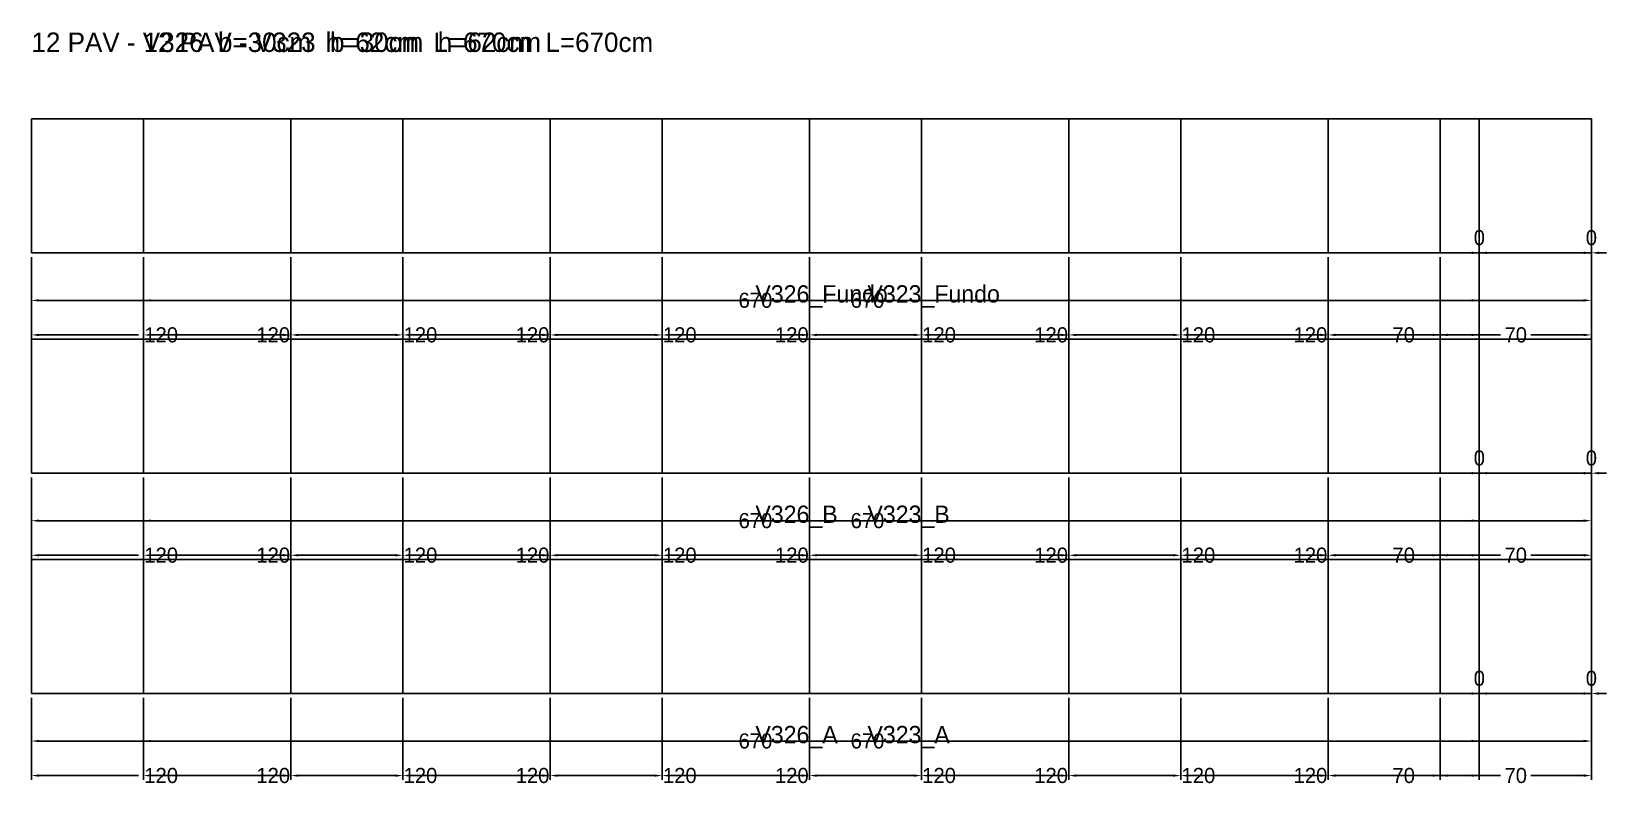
# Model space of a CAD drawing. Header units: metres. Extents: x 180 to 6304, y -11808 to -336.
# Drawn here: x 4012 to 4741, y -11808 to -11459 of the extents above; entities that cross this region are included whole.
import ezdxf

# ---------------------------------------------------------------- set-up
doc = ezdxf.new("R2010")
doc.units = ezdxf.units.M
doc.layers.add('COTA', color=3, linetype='Continuous')
doc.dimstyles.new('COTA_VIG', dxfattribs={"dimtxt": 7, "dimasz": 3.5, "dimexe": 2, "dimexo": 2, "dimgap": 1.5, "dimtad": 1, "dimdec": 1, "dimcen": 2.5, "dimclrd": 3, "dimclre": 3, "dimclrt": 3, "dimazin": 3, "dimtfac": 1, "dimtmove": 0, "dimatfit": 3})

msp = doc.modelspace()

# ---------------------------------------------------------------- texts
at = {"layer": 'NOMENCLATURA', "char_height": 9, "attachment_point": 1}
for s, insert in [('12 PAV - V326  b=30cm  h=62cm  L=670cm', (4011.94, -11459.52)), ('12 PAV - V323  b=30cm  h=62cm  L=670cm', (4063.79, -11459.52))]:
    msp.add_mtext(s, dxfattribs=dict(at, insert=insert))
at = {"layer": 'Texto Secao', "char_height": 8, "attachment_point": 1}
for s, insert in [('V326_Fundo', (4346.94, -11576.52)), ('V323_Fundo', (4398.79, -11576.52)), ('V326_B', (4346.94, -11678.52)), ('V323_B', (4398.79, -11678.52)), ('V326_A', (4346.94, -11780.52)), ('V323_A', (4398.79, -11780.52))]:
    msp.add_mtext(s, dxfattribs=dict(at, insert=insert))

# ---------------------------------------------------------------- blocks, each defined once
blk = doc.blocks.new('_CLOSEDFILLED')
at = {"color": 0, "linetype": 'BYBLOCK'}
blk.add_solid([(-1, 0.16), (0, 0), (-1, -0.16)], dxfattribs=at)
blk = doc.blocks.new('*D205')
at = {"color": 3}
for p, q in [((4063.79, -11767.52), (4063.79, -11789.52)), ((4733.79, -11767.52), (4733.79, -11789.52)), ((4067.29, -11787.52), (4388.29, -11787.52)), ((4409.29, -11787.52), (4730.29, -11787.52))]:
    blk.add_line(p, q, dxfattribs=at)
at = {"layer": 'Defpoints'}
for p in [(4063.79, -11765.52), (4733.79, -11765.52), (4063.79, -11787.52)]:
    blk.add_point(p, dxfattribs=at)
at = {"layer": 'COTA', "color": 3, "xscale": 3.5, "yscale": 3.5, "rotation": 180}
blk.add_blockref('_CLOSEDFILLED', (4063.79, -11787.52), dxfattribs=at)
at = {"layer": 'COTA', "color": 3, "xscale": 3.5, "yscale": 3.5}
blk.add_blockref('_CLOSEDFILLED', (4733.79, -11787.52), dxfattribs=at)
at = {"layer": 'COTA', "color": 3, "insert": (4398.79, -11787.52), "char_height": 7, "attachment_point": 5}
blk.add_mtext('670', dxfattribs=at)
blk = doc.blocks.new('*D206')
at = {"color": 3}
for p, q in [((4063.79, -11767.52), (4063.79, -11805.52)), ((4183.79, -11767.52), (4183.79, -11805.52)), ((4067.29, -11803.52), (4113.29, -11803.52)), ((4134.29, -11803.52), (4180.29, -11803.52))]:
    blk.add_line(p, q, dxfattribs=at)
at = {"layer": 'Defpoints'}
for p in [(4063.79, -11765.52), (4183.79, -11765.52), (4063.79, -11803.52)]:
    blk.add_point(p, dxfattribs=at)
at = {"layer": 'COTA', "color": 3, "xscale": 3.5, "yscale": 3.5, "rotation": 180}
blk.add_blockref('_CLOSEDFILLED', (4063.79, -11803.52), dxfattribs=at)
at = {"layer": 'COTA', "color": 3, "xscale": 3.5, "yscale": 3.5}
blk.add_blockref('_CLOSEDFILLED', (4183.79, -11803.52), dxfattribs=at)
at = {"layer": 'COTA', "color": 3, "insert": (4123.79, -11803.52), "char_height": 7, "attachment_point": 5}
blk.add_mtext('120', dxfattribs=at)
blk = doc.blocks.new('*D207')
at = {"color": 3}
for p, q in [((4183.79, -11767.52), (4183.79, -11805.52)), ((4303.79, -11767.52), (4303.79, -11805.52)), ((4187.29, -11803.52), (4233.29, -11803.52)), ((4254.29, -11803.52), (4300.29, -11803.52))]:
    blk.add_line(p, q, dxfattribs=at)
at = {"layer": 'Defpoints'}
for p in [(4183.79, -11765.52), (4303.79, -11765.52), (4183.79, -11803.52)]:
    blk.add_point(p, dxfattribs=at)
at = {"layer": 'COTA', "color": 3, "xscale": 3.5, "yscale": 3.5, "rotation": 180}
blk.add_blockref('_CLOSEDFILLED', (4183.79, -11803.52), dxfattribs=at)
at = {"layer": 'COTA', "color": 3, "xscale": 3.5, "yscale": 3.5}
blk.add_blockref('_CLOSEDFILLED', (4303.79, -11803.52), dxfattribs=at)
at = {"layer": 'COTA', "color": 3, "insert": (4243.79, -11803.52), "char_height": 7, "attachment_point": 5}
blk.add_mtext('120', dxfattribs=at)
blk = doc.blocks.new('*D208')
at = {"color": 3}
for p, q in [((4303.79, -11767.52), (4303.79, -11805.52)), ((4423.79, -11767.52), (4423.79, -11805.52)), ((4307.29, -11803.52), (4353.29, -11803.52)), ((4374.29, -11803.52), (4420.29, -11803.52))]:
    blk.add_line(p, q, dxfattribs=at)
at = {"layer": 'Defpoints'}
for p in [(4303.79, -11765.52), (4423.79, -11765.52), (4303.79, -11803.52)]:
    blk.add_point(p, dxfattribs=at)
at = {"layer": 'COTA', "color": 3, "xscale": 3.5, "yscale": 3.5, "rotation": 180}
blk.add_blockref('_CLOSEDFILLED', (4303.79, -11803.52), dxfattribs=at)
at = {"layer": 'COTA', "color": 3, "xscale": 3.5, "yscale": 3.5}
blk.add_blockref('_CLOSEDFILLED', (4423.79, -11803.52), dxfattribs=at)
at = {"layer": 'COTA', "color": 3, "insert": (4363.79, -11803.52), "char_height": 7, "attachment_point": 5}
blk.add_mtext('120', dxfattribs=at)
blk = doc.blocks.new('*D209')
at = {"color": 3}
for p, q in [((4423.79, -11767.52), (4423.79, -11805.52)), ((4543.79, -11767.52), (4543.79, -11805.52)), ((4427.29, -11803.52), (4473.29, -11803.52)), ((4494.29, -11803.52), (4540.29, -11803.52))]:
    blk.add_line(p, q, dxfattribs=at)
at = {"layer": 'Defpoints'}
for p in [(4423.79, -11765.52), (4543.79, -11765.52), (4423.79, -11803.52)]:
    blk.add_point(p, dxfattribs=at)
at = {"layer": 'COTA', "color": 3, "xscale": 3.5, "yscale": 3.5, "rotation": 180}
blk.add_blockref('_CLOSEDFILLED', (4423.79, -11803.52), dxfattribs=at)
at = {"layer": 'COTA', "color": 3, "xscale": 3.5, "yscale": 3.5}
blk.add_blockref('_CLOSEDFILLED', (4543.79, -11803.52), dxfattribs=at)
at = {"layer": 'COTA', "color": 3, "insert": (4483.79, -11803.52), "char_height": 7, "attachment_point": 5}
blk.add_mtext('120', dxfattribs=at)
blk = doc.blocks.new('*D210')
at = {"color": 3}
for p, q in [((4543.79, -11767.52), (4543.79, -11805.52)), ((4663.79, -11767.52), (4663.79, -11805.52)), ((4547.29, -11803.52), (4593.29, -11803.52)), ((4614.29, -11803.52), (4660.29, -11803.52))]:
    blk.add_line(p, q, dxfattribs=at)
at = {"layer": 'Defpoints'}
for p in [(4543.79, -11765.52), (4663.79, -11765.52), (4543.79, -11803.52)]:
    blk.add_point(p, dxfattribs=at)
at = {"layer": 'COTA', "color": 3, "xscale": 3.5, "yscale": 3.5, "rotation": 180}
blk.add_blockref('_CLOSEDFILLED', (4543.79, -11803.52), dxfattribs=at)
at = {"layer": 'COTA', "color": 3, "xscale": 3.5, "yscale": 3.5}
blk.add_blockref('_CLOSEDFILLED', (4663.79, -11803.52), dxfattribs=at)
at = {"layer": 'COTA', "color": 3, "insert": (4603.79, -11803.52), "char_height": 7, "attachment_point": 5}
blk.add_mtext('120', dxfattribs=at)
blk = doc.blocks.new('*D211')
at = {"color": 3}
for p, q in [((4663.79, -11767.52), (4663.79, -11805.52)), ((4733.79, -11767.52), (4733.79, -11805.52)), ((4667.29, -11803.52), (4691.79, -11803.52)), ((4705.79, -11803.52), (4730.29, -11803.52))]:
    blk.add_line(p, q, dxfattribs=at)
at = {"layer": 'Defpoints'}
for p in [(4663.79, -11765.52), (4733.79, -11765.52), (4663.79, -11803.52)]:
    blk.add_point(p, dxfattribs=at)
at = {"layer": 'COTA', "color": 3, "xscale": 3.5, "yscale": 3.5, "rotation": 180}
blk.add_blockref('_CLOSEDFILLED', (4663.79, -11803.52), dxfattribs=at)
at = {"layer": 'COTA', "color": 3, "xscale": 3.5, "yscale": 3.5}
blk.add_blockref('_CLOSEDFILLED', (4733.79, -11803.52), dxfattribs=at)
at = {"layer": 'COTA', "color": 3, "insert": (4698.79, -11803.52), "char_height": 7, "attachment_point": 5}
blk.add_mtext('70', dxfattribs=at)
blk = doc.blocks.new('*D213')
at = {"color": 3}
for p, q in [((4063.79, -11665.52), (4063.79, -11687.52)), ((4733.79, -11665.52), (4733.79, -11687.52)), ((4067.29, -11685.52), (4388.29, -11685.52)), ((4409.29, -11685.52), (4730.29, -11685.52))]:
    blk.add_line(p, q, dxfattribs=at)
at = {"layer": 'Defpoints'}
for p in [(4063.79, -11663.52), (4733.79, -11663.52), (4063.79, -11685.52)]:
    blk.add_point(p, dxfattribs=at)
at = {"layer": 'COTA', "color": 3, "xscale": 3.5, "yscale": 3.5, "rotation": 180}
blk.add_blockref('_CLOSEDFILLED', (4063.79, -11685.52), dxfattribs=at)
at = {"layer": 'COTA', "color": 3, "xscale": 3.5, "yscale": 3.5}
blk.add_blockref('_CLOSEDFILLED', (4733.79, -11685.52), dxfattribs=at)
at = {"layer": 'COTA', "color": 3, "insert": (4398.79, -11685.52), "char_height": 7, "attachment_point": 5}
blk.add_mtext('670', dxfattribs=at)
blk = doc.blocks.new('*D214')
at = {"color": 3}
for p, q in [((4063.79, -11665.52), (4063.79, -11703.52)), ((4183.79, -11665.52), (4183.79, -11703.52)), ((4067.29, -11701.52), (4113.29, -11701.52)), ((4134.29, -11701.52), (4180.29, -11701.52))]:
    blk.add_line(p, q, dxfattribs=at)
at = {"layer": 'Defpoints'}
for p in [(4063.79, -11663.52), (4183.79, -11663.52), (4063.79, -11701.52)]:
    blk.add_point(p, dxfattribs=at)
at = {"layer": 'COTA', "color": 3, "xscale": 3.5, "yscale": 3.5, "rotation": 180}
blk.add_blockref('_CLOSEDFILLED', (4063.79, -11701.52), dxfattribs=at)
at = {"layer": 'COTA', "color": 3, "xscale": 3.5, "yscale": 3.5}
blk.add_blockref('_CLOSEDFILLED', (4183.79, -11701.52), dxfattribs=at)
at = {"layer": 'COTA', "color": 3, "insert": (4123.79, -11701.52), "char_height": 7, "attachment_point": 5}
blk.add_mtext('120', dxfattribs=at)
blk = doc.blocks.new('*D215')
at = {"color": 3}
for p, q in [((4183.79, -11665.52), (4183.79, -11703.52)), ((4303.79, -11665.52), (4303.79, -11703.52)), ((4187.29, -11701.52), (4233.29, -11701.52)), ((4254.29, -11701.52), (4300.29, -11701.52))]:
    blk.add_line(p, q, dxfattribs=at)
at = {"layer": 'Defpoints'}
for p in [(4183.79, -11663.52), (4303.79, -11663.52), (4183.79, -11701.52)]:
    blk.add_point(p, dxfattribs=at)
at = {"layer": 'COTA', "color": 3, "xscale": 3.5, "yscale": 3.5, "rotation": 180}
blk.add_blockref('_CLOSEDFILLED', (4183.79, -11701.52), dxfattribs=at)
at = {"layer": 'COTA', "color": 3, "xscale": 3.5, "yscale": 3.5}
blk.add_blockref('_CLOSEDFILLED', (4303.79, -11701.52), dxfattribs=at)
at = {"layer": 'COTA', "color": 3, "insert": (4243.79, -11701.52), "char_height": 7, "attachment_point": 5}
blk.add_mtext('120', dxfattribs=at)
blk = doc.blocks.new('*D216')
at = {"color": 3}
for p, q in [((4303.79, -11665.52), (4303.79, -11703.52)), ((4423.79, -11665.52), (4423.79, -11703.52)), ((4307.29, -11701.52), (4353.29, -11701.52)), ((4374.29, -11701.52), (4420.29, -11701.52))]:
    blk.add_line(p, q, dxfattribs=at)
at = {"layer": 'Defpoints'}
for p in [(4303.79, -11663.52), (4423.79, -11663.52), (4303.79, -11701.52)]:
    blk.add_point(p, dxfattribs=at)
at = {"layer": 'COTA', "color": 3, "xscale": 3.5, "yscale": 3.5, "rotation": 180}
blk.add_blockref('_CLOSEDFILLED', (4303.79, -11701.52), dxfattribs=at)
at = {"layer": 'COTA', "color": 3, "xscale": 3.5, "yscale": 3.5}
blk.add_blockref('_CLOSEDFILLED', (4423.79, -11701.52), dxfattribs=at)
at = {"layer": 'COTA', "color": 3, "insert": (4363.79, -11701.52), "char_height": 7, "attachment_point": 5}
blk.add_mtext('120', dxfattribs=at)
blk = doc.blocks.new('*D217')
at = {"color": 3}
for p, q in [((4423.79, -11665.52), (4423.79, -11703.52)), ((4543.79, -11665.52), (4543.79, -11703.52)), ((4427.29, -11701.52), (4473.29, -11701.52)), ((4494.29, -11701.52), (4540.29, -11701.52))]:
    blk.add_line(p, q, dxfattribs=at)
at = {"layer": 'Defpoints'}
for p in [(4423.79, -11663.52), (4543.79, -11663.52), (4423.79, -11701.52)]:
    blk.add_point(p, dxfattribs=at)
at = {"layer": 'COTA', "color": 3, "xscale": 3.5, "yscale": 3.5, "rotation": 180}
blk.add_blockref('_CLOSEDFILLED', (4423.79, -11701.52), dxfattribs=at)
at = {"layer": 'COTA', "color": 3, "xscale": 3.5, "yscale": 3.5}
blk.add_blockref('_CLOSEDFILLED', (4543.79, -11701.52), dxfattribs=at)
at = {"layer": 'COTA', "color": 3, "insert": (4483.79, -11701.52), "char_height": 7, "attachment_point": 5}
blk.add_mtext('120', dxfattribs=at)
blk = doc.blocks.new('*D218')
at = {"color": 3}
for p, q in [((4543.79, -11665.52), (4543.79, -11703.52)), ((4663.79, -11665.52), (4663.79, -11703.52)), ((4547.29, -11701.52), (4593.29, -11701.52)), ((4614.29, -11701.52), (4660.29, -11701.52))]:
    blk.add_line(p, q, dxfattribs=at)
at = {"layer": 'Defpoints'}
for p in [(4543.79, -11663.52), (4663.79, -11663.52), (4543.79, -11701.52)]:
    blk.add_point(p, dxfattribs=at)
at = {"layer": 'COTA', "color": 3, "xscale": 3.5, "yscale": 3.5, "rotation": 180}
blk.add_blockref('_CLOSEDFILLED', (4543.79, -11701.52), dxfattribs=at)
at = {"layer": 'COTA', "color": 3, "xscale": 3.5, "yscale": 3.5}
blk.add_blockref('_CLOSEDFILLED', (4663.79, -11701.52), dxfattribs=at)
at = {"layer": 'COTA', "color": 3, "insert": (4603.79, -11701.52), "char_height": 7, "attachment_point": 5}
blk.add_mtext('120', dxfattribs=at)
blk = doc.blocks.new('*D219')
at = {"color": 3}
for p, q in [((4663.79, -11665.52), (4663.79, -11703.52)), ((4733.79, -11665.52), (4733.79, -11703.52)), ((4667.29, -11701.52), (4691.79, -11701.52)), ((4705.79, -11701.52), (4730.29, -11701.52))]:
    blk.add_line(p, q, dxfattribs=at)
at = {"layer": 'Defpoints'}
for p in [(4663.79, -11663.52), (4733.79, -11663.52), (4663.79, -11701.52)]:
    blk.add_point(p, dxfattribs=at)
at = {"layer": 'COTA', "color": 3, "xscale": 3.5, "yscale": 3.5, "rotation": 180}
blk.add_blockref('_CLOSEDFILLED', (4663.79, -11701.52), dxfattribs=at)
at = {"layer": 'COTA', "color": 3, "xscale": 3.5, "yscale": 3.5}
blk.add_blockref('_CLOSEDFILLED', (4733.79, -11701.52), dxfattribs=at)
at = {"layer": 'COTA', "color": 3, "insert": (4698.79, -11701.52), "char_height": 7, "attachment_point": 5}
blk.add_mtext('70', dxfattribs=at)
blk = doc.blocks.new('*D221')
at = {"color": 3}
for p, q in [((4063.79, -11563.52), (4063.79, -11585.52)), ((4733.79, -11563.52), (4733.79, -11585.52)), ((4067.29, -11583.52), (4388.29, -11583.52)), ((4409.29, -11583.52), (4730.29, -11583.52))]:
    blk.add_line(p, q, dxfattribs=at)
at = {"layer": 'Defpoints'}
for p in [(4063.79, -11561.52), (4733.79, -11561.52), (4063.79, -11583.52)]:
    blk.add_point(p, dxfattribs=at)
at = {"layer": 'COTA', "color": 3, "xscale": 3.5, "yscale": 3.5, "rotation": 180}
blk.add_blockref('_CLOSEDFILLED', (4063.79, -11583.52), dxfattribs=at)
at = {"layer": 'COTA', "color": 3, "xscale": 3.5, "yscale": 3.5}
blk.add_blockref('_CLOSEDFILLED', (4733.79, -11583.52), dxfattribs=at)
at = {"layer": 'COTA', "color": 3, "insert": (4398.79, -11583.52), "char_height": 7, "attachment_point": 5}
blk.add_mtext('670', dxfattribs=at)
blk = doc.blocks.new('*D222')
at = {"color": 3}
for p, q in [((4063.79, -11563.52), (4063.79, -11601.52)), ((4183.79, -11563.52), (4183.79, -11601.52)), ((4067.29, -11599.52), (4113.29, -11599.52)), ((4134.29, -11599.52), (4180.29, -11599.52))]:
    blk.add_line(p, q, dxfattribs=at)
at = {"layer": 'Defpoints'}
for p in [(4063.79, -11561.52), (4183.79, -11561.52), (4063.79, -11599.52)]:
    blk.add_point(p, dxfattribs=at)
at = {"layer": 'COTA', "color": 3, "xscale": 3.5, "yscale": 3.5, "rotation": 180}
blk.add_blockref('_CLOSEDFILLED', (4063.79, -11599.52), dxfattribs=at)
at = {"layer": 'COTA', "color": 3, "xscale": 3.5, "yscale": 3.5}
blk.add_blockref('_CLOSEDFILLED', (4183.79, -11599.52), dxfattribs=at)
at = {"layer": 'COTA', "color": 3, "insert": (4123.79, -11599.52), "char_height": 7, "attachment_point": 5}
blk.add_mtext('120', dxfattribs=at)
blk = doc.blocks.new('*D223')
at = {"color": 3}
for p, q in [((4183.79, -11563.52), (4183.79, -11601.52)), ((4303.79, -11563.52), (4303.79, -11601.52)), ((4187.29, -11599.52), (4233.29, -11599.52)), ((4254.29, -11599.52), (4300.29, -11599.52))]:
    blk.add_line(p, q, dxfattribs=at)
at = {"layer": 'Defpoints'}
for p in [(4183.79, -11561.52), (4303.79, -11561.52), (4183.79, -11599.52)]:
    blk.add_point(p, dxfattribs=at)
at = {"layer": 'COTA', "color": 3, "xscale": 3.5, "yscale": 3.5, "rotation": 180}
blk.add_blockref('_CLOSEDFILLED', (4183.79, -11599.52), dxfattribs=at)
at = {"layer": 'COTA', "color": 3, "xscale": 3.5, "yscale": 3.5}
blk.add_blockref('_CLOSEDFILLED', (4303.79, -11599.52), dxfattribs=at)
at = {"layer": 'COTA', "color": 3, "insert": (4243.79, -11599.52), "char_height": 7, "attachment_point": 5}
blk.add_mtext('120', dxfattribs=at)
blk = doc.blocks.new('*D224')
at = {"color": 3}
for p, q in [((4303.79, -11563.52), (4303.79, -11601.52)), ((4423.79, -11563.52), (4423.79, -11601.52)), ((4307.29, -11599.52), (4353.29, -11599.52)), ((4374.29, -11599.52), (4420.29, -11599.52))]:
    blk.add_line(p, q, dxfattribs=at)
at = {"layer": 'Defpoints'}
for p in [(4303.79, -11561.52), (4423.79, -11561.52), (4303.79, -11599.52)]:
    blk.add_point(p, dxfattribs=at)
at = {"layer": 'COTA', "color": 3, "xscale": 3.5, "yscale": 3.5, "rotation": 180}
blk.add_blockref('_CLOSEDFILLED', (4303.79, -11599.52), dxfattribs=at)
at = {"layer": 'COTA', "color": 3, "xscale": 3.5, "yscale": 3.5}
blk.add_blockref('_CLOSEDFILLED', (4423.79, -11599.52), dxfattribs=at)
at = {"layer": 'COTA', "color": 3, "insert": (4363.79, -11599.52), "char_height": 7, "attachment_point": 5}
blk.add_mtext('120', dxfattribs=at)
blk = doc.blocks.new('*D225')
at = {"color": 3}
for p, q in [((4423.79, -11563.52), (4423.79, -11601.52)), ((4543.79, -11563.52), (4543.79, -11601.52)), ((4427.29, -11599.52), (4473.29, -11599.52)), ((4494.29, -11599.52), (4540.29, -11599.52))]:
    blk.add_line(p, q, dxfattribs=at)
at = {"layer": 'Defpoints'}
for p in [(4423.79, -11561.52), (4543.79, -11561.52), (4423.79, -11599.52)]:
    blk.add_point(p, dxfattribs=at)
at = {"layer": 'COTA', "color": 3, "xscale": 3.5, "yscale": 3.5, "rotation": 180}
blk.add_blockref('_CLOSEDFILLED', (4423.79, -11599.52), dxfattribs=at)
at = {"layer": 'COTA', "color": 3, "xscale": 3.5, "yscale": 3.5}
blk.add_blockref('_CLOSEDFILLED', (4543.79, -11599.52), dxfattribs=at)
at = {"layer": 'COTA', "color": 3, "insert": (4483.79, -11599.52), "char_height": 7, "attachment_point": 5}
blk.add_mtext('120', dxfattribs=at)
blk = doc.blocks.new('*D226')
at = {"color": 3}
for p, q in [((4543.79, -11563.52), (4543.79, -11601.52)), ((4663.79, -11563.52), (4663.79, -11601.52)), ((4547.29, -11599.52), (4593.29, -11599.52)), ((4614.29, -11599.52), (4660.29, -11599.52))]:
    blk.add_line(p, q, dxfattribs=at)
at = {"layer": 'Defpoints'}
for p in [(4543.79, -11561.52), (4663.79, -11561.52), (4543.79, -11599.52)]:
    blk.add_point(p, dxfattribs=at)
at = {"layer": 'COTA', "color": 3, "xscale": 3.5, "yscale": 3.5, "rotation": 180}
blk.add_blockref('_CLOSEDFILLED', (4543.79, -11599.52), dxfattribs=at)
at = {"layer": 'COTA', "color": 3, "xscale": 3.5, "yscale": 3.5}
blk.add_blockref('_CLOSEDFILLED', (4663.79, -11599.52), dxfattribs=at)
at = {"layer": 'COTA', "color": 3, "insert": (4603.79, -11599.52), "char_height": 7, "attachment_point": 5}
blk.add_mtext('120', dxfattribs=at)
blk = doc.blocks.new('*D227')
at = {"color": 3}
for p, q in [((4663.79, -11563.52), (4663.79, -11601.52)), ((4733.79, -11563.52), (4733.79, -11601.52)), ((4667.29, -11599.52), (4691.79, -11599.52)), ((4705.79, -11599.52), (4730.29, -11599.52))]:
    blk.add_line(p, q, dxfattribs=at)
at = {"layer": 'Defpoints'}
for p in [(4663.79, -11561.52), (4733.79, -11561.52), (4663.79, -11599.52)]:
    blk.add_point(p, dxfattribs=at)
at = {"layer": 'COTA', "color": 3, "xscale": 3.5, "yscale": 3.5, "rotation": 180}
blk.add_blockref('_CLOSEDFILLED', (4663.79, -11599.52), dxfattribs=at)
at = {"layer": 'COTA', "color": 3, "xscale": 3.5, "yscale": 3.5}
blk.add_blockref('_CLOSEDFILLED', (4733.79, -11599.52), dxfattribs=at)
at = {"layer": 'COTA', "color": 3, "insert": (4698.79, -11599.52), "char_height": 7, "attachment_point": 5}
blk.add_mtext('70', dxfattribs=at)
blk = doc.blocks.new('*D319')
at = {"color": 3}
for p, q in [((4011.94, -11767.52), (4011.94, -11789.52)), ((4681.94, -11767.52), (4681.94, -11789.52)), ((4015.44, -11787.52), (4336.44, -11787.52)), ((4357.44, -11787.52), (4678.44, -11787.52))]:
    blk.add_line(p, q, dxfattribs=at)
at = {"layer": 'Defpoints'}
for p in [(4011.94, -11765.52), (4681.94, -11765.52), (4011.94, -11787.52)]:
    blk.add_point(p, dxfattribs=at)
at = {"layer": 'COTA', "color": 3, "xscale": 3.5, "yscale": 3.5, "rotation": 180}
blk.add_blockref('_CLOSEDFILLED', (4011.94, -11787.52), dxfattribs=at)
at = {"layer": 'COTA', "color": 3, "xscale": 3.5, "yscale": 3.5}
blk.add_blockref('_CLOSEDFILLED', (4681.94, -11787.52), dxfattribs=at)
at = {"layer": 'COTA', "color": 3, "insert": (4346.94, -11787.52), "char_height": 7, "attachment_point": 5}
blk.add_mtext('670', dxfattribs=at)
blk = doc.blocks.new('*D320')
at = {"color": 3}
for p, q in [((4011.94, -11767.52), (4011.94, -11805.52)), ((4131.94, -11767.52), (4131.94, -11805.52)), ((4015.44, -11803.52), (4061.44, -11803.52)), ((4082.44, -11803.52), (4128.44, -11803.52))]:
    blk.add_line(p, q, dxfattribs=at)
at = {"layer": 'Defpoints'}
for p in [(4011.94, -11765.52), (4131.94, -11765.52), (4011.94, -11803.52)]:
    blk.add_point(p, dxfattribs=at)
at = {"layer": 'COTA', "color": 3, "xscale": 3.5, "yscale": 3.5, "rotation": 180}
blk.add_blockref('_CLOSEDFILLED', (4011.94, -11803.52), dxfattribs=at)
at = {"layer": 'COTA', "color": 3, "xscale": 3.5, "yscale": 3.5}
blk.add_blockref('_CLOSEDFILLED', (4131.94, -11803.52), dxfattribs=at)
at = {"layer": 'COTA', "color": 3, "insert": (4071.94, -11803.52), "char_height": 7, "attachment_point": 5}
blk.add_mtext('120', dxfattribs=at)
blk = doc.blocks.new('*D321')
at = {"color": 3}
for p, q in [((4131.94, -11767.52), (4131.94, -11805.52)), ((4251.94, -11767.52), (4251.94, -11805.52)), ((4135.44, -11803.52), (4181.44, -11803.52)), ((4202.44, -11803.52), (4248.44, -11803.52))]:
    blk.add_line(p, q, dxfattribs=at)
at = {"layer": 'Defpoints'}
for p in [(4131.94, -11765.52), (4251.94, -11765.52), (4131.94, -11803.52)]:
    blk.add_point(p, dxfattribs=at)
at = {"layer": 'COTA', "color": 3, "xscale": 3.5, "yscale": 3.5, "rotation": 180}
blk.add_blockref('_CLOSEDFILLED', (4131.94, -11803.52), dxfattribs=at)
at = {"layer": 'COTA', "color": 3, "xscale": 3.5, "yscale": 3.5}
blk.add_blockref('_CLOSEDFILLED', (4251.94, -11803.52), dxfattribs=at)
at = {"layer": 'COTA', "color": 3, "insert": (4191.94, -11803.52), "char_height": 7, "attachment_point": 5}
blk.add_mtext('120', dxfattribs=at)
blk = doc.blocks.new('*D322')
at = {"color": 3}
for p, q in [((4251.94, -11767.52), (4251.94, -11805.52)), ((4371.94, -11767.52), (4371.94, -11805.52)), ((4255.44, -11803.52), (4301.44, -11803.52)), ((4322.44, -11803.52), (4368.44, -11803.52))]:
    blk.add_line(p, q, dxfattribs=at)
at = {"layer": 'Defpoints'}
for p in [(4251.94, -11765.52), (4371.94, -11765.52), (4251.94, -11803.52)]:
    blk.add_point(p, dxfattribs=at)
at = {"layer": 'COTA', "color": 3, "xscale": 3.5, "yscale": 3.5, "rotation": 180}
blk.add_blockref('_CLOSEDFILLED', (4251.94, -11803.52), dxfattribs=at)
at = {"layer": 'COTA', "color": 3, "xscale": 3.5, "yscale": 3.5}
blk.add_blockref('_CLOSEDFILLED', (4371.94, -11803.52), dxfattribs=at)
at = {"layer": 'COTA', "color": 3, "insert": (4311.94, -11803.52), "char_height": 7, "attachment_point": 5}
blk.add_mtext('120', dxfattribs=at)
blk = doc.blocks.new('*D323')
at = {"color": 3}
for p, q in [((4371.94, -11767.52), (4371.94, -11805.52)), ((4491.94, -11767.52), (4491.94, -11805.52)), ((4375.44, -11803.52), (4421.44, -11803.52)), ((4442.44, -11803.52), (4488.44, -11803.52))]:
    blk.add_line(p, q, dxfattribs=at)
at = {"layer": 'Defpoints'}
for p in [(4371.94, -11765.52), (4491.94, -11765.52), (4371.94, -11803.52)]:
    blk.add_point(p, dxfattribs=at)
at = {"layer": 'COTA', "color": 3, "xscale": 3.5, "yscale": 3.5, "rotation": 180}
blk.add_blockref('_CLOSEDFILLED', (4371.94, -11803.52), dxfattribs=at)
at = {"layer": 'COTA', "color": 3, "xscale": 3.5, "yscale": 3.5}
blk.add_blockref('_CLOSEDFILLED', (4491.94, -11803.52), dxfattribs=at)
at = {"layer": 'COTA', "color": 3, "insert": (4431.94, -11803.52), "char_height": 7, "attachment_point": 5}
blk.add_mtext('120', dxfattribs=at)
blk = doc.blocks.new('*D324')
at = {"color": 3}
for p, q in [((4491.94, -11767.52), (4491.94, -11805.52)), ((4611.94, -11767.52), (4611.94, -11805.52)), ((4495.44, -11803.52), (4541.44, -11803.52)), ((4562.44, -11803.52), (4608.44, -11803.52))]:
    blk.add_line(p, q, dxfattribs=at)
at = {"layer": 'Defpoints'}
for p in [(4491.94, -11765.52), (4611.94, -11765.52), (4491.94, -11803.52)]:
    blk.add_point(p, dxfattribs=at)
at = {"layer": 'COTA', "color": 3, "xscale": 3.5, "yscale": 3.5, "rotation": 180}
blk.add_blockref('_CLOSEDFILLED', (4491.94, -11803.52), dxfattribs=at)
at = {"layer": 'COTA', "color": 3, "xscale": 3.5, "yscale": 3.5}
blk.add_blockref('_CLOSEDFILLED', (4611.94, -11803.52), dxfattribs=at)
at = {"layer": 'COTA', "color": 3, "insert": (4551.94, -11803.52), "char_height": 7, "attachment_point": 5}
blk.add_mtext('120', dxfattribs=at)
blk = doc.blocks.new('*D325')
at = {"color": 3}
for p, q in [((4611.94, -11767.52), (4611.94, -11805.52)), ((4681.94, -11767.52), (4681.94, -11805.52)), ((4615.44, -11803.52), (4639.94, -11803.52)), ((4653.94, -11803.52), (4678.44, -11803.52))]:
    blk.add_line(p, q, dxfattribs=at)
at = {"layer": 'Defpoints'}
for p in [(4611.94, -11765.52), (4681.94, -11765.52), (4611.94, -11803.52)]:
    blk.add_point(p, dxfattribs=at)
at = {"layer": 'COTA', "color": 3, "xscale": 3.5, "yscale": 3.5, "rotation": 180}
blk.add_blockref('_CLOSEDFILLED', (4611.94, -11803.52), dxfattribs=at)
at = {"layer": 'COTA', "color": 3, "xscale": 3.5, "yscale": 3.5}
blk.add_blockref('_CLOSEDFILLED', (4681.94, -11803.52), dxfattribs=at)
at = {"layer": 'COTA', "color": 3, "insert": (4646.94, -11803.52), "char_height": 7, "attachment_point": 5}
blk.add_mtext('70', dxfattribs=at)
blk = doc.blocks.new('*D327')
at = {"color": 3}
for p, q in [((4011.94, -11665.52), (4011.94, -11687.52)), ((4681.94, -11665.52), (4681.94, -11687.52)), ((4015.44, -11685.52), (4336.44, -11685.52)), ((4357.44, -11685.52), (4678.44, -11685.52))]:
    blk.add_line(p, q, dxfattribs=at)
at = {"layer": 'Defpoints'}
for p in [(4011.94, -11663.52), (4681.94, -11663.52), (4011.94, -11685.52)]:
    blk.add_point(p, dxfattribs=at)
at = {"layer": 'COTA', "color": 3, "xscale": 3.5, "yscale": 3.5, "rotation": 180}
blk.add_blockref('_CLOSEDFILLED', (4011.94, -11685.52), dxfattribs=at)
at = {"layer": 'COTA', "color": 3, "xscale": 3.5, "yscale": 3.5}
blk.add_blockref('_CLOSEDFILLED', (4681.94, -11685.52), dxfattribs=at)
at = {"layer": 'COTA', "color": 3, "insert": (4346.94, -11685.52), "char_height": 7, "attachment_point": 5}
blk.add_mtext('670', dxfattribs=at)
blk = doc.blocks.new('*D328')
at = {"color": 3}
for p, q in [((4011.94, -11665.52), (4011.94, -11703.52)), ((4131.94, -11665.52), (4131.94, -11703.52)), ((4015.44, -11701.52), (4061.44, -11701.52)), ((4082.44, -11701.52), (4128.44, -11701.52))]:
    blk.add_line(p, q, dxfattribs=at)
at = {"layer": 'Defpoints'}
for p in [(4011.94, -11663.52), (4131.94, -11663.52), (4011.94, -11701.52)]:
    blk.add_point(p, dxfattribs=at)
at = {"layer": 'COTA', "color": 3, "xscale": 3.5, "yscale": 3.5, "rotation": 180}
blk.add_blockref('_CLOSEDFILLED', (4011.94, -11701.52), dxfattribs=at)
at = {"layer": 'COTA', "color": 3, "xscale": 3.5, "yscale": 3.5}
blk.add_blockref('_CLOSEDFILLED', (4131.94, -11701.52), dxfattribs=at)
at = {"layer": 'COTA', "color": 3, "insert": (4071.94, -11701.52), "char_height": 7, "attachment_point": 5}
blk.add_mtext('120', dxfattribs=at)
blk = doc.blocks.new('*D329')
at = {"color": 3}
for p, q in [((4131.94, -11665.52), (4131.94, -11703.52)), ((4251.94, -11665.52), (4251.94, -11703.52)), ((4135.44, -11701.52), (4181.44, -11701.52)), ((4202.44, -11701.52), (4248.44, -11701.52))]:
    blk.add_line(p, q, dxfattribs=at)
at = {"layer": 'Defpoints'}
for p in [(4131.94, -11663.52), (4251.94, -11663.52), (4131.94, -11701.52)]:
    blk.add_point(p, dxfattribs=at)
at = {"layer": 'COTA', "color": 3, "xscale": 3.5, "yscale": 3.5, "rotation": 180}
blk.add_blockref('_CLOSEDFILLED', (4131.94, -11701.52), dxfattribs=at)
at = {"layer": 'COTA', "color": 3, "xscale": 3.5, "yscale": 3.5}
blk.add_blockref('_CLOSEDFILLED', (4251.94, -11701.52), dxfattribs=at)
at = {"layer": 'COTA', "color": 3, "insert": (4191.94, -11701.52), "char_height": 7, "attachment_point": 5}
blk.add_mtext('120', dxfattribs=at)
blk = doc.blocks.new('*D330')
at = {"color": 3}
for p, q in [((4251.94, -11665.52), (4251.94, -11703.52)), ((4371.94, -11665.52), (4371.94, -11703.52)), ((4255.44, -11701.52), (4301.44, -11701.52)), ((4322.44, -11701.52), (4368.44, -11701.52))]:
    blk.add_line(p, q, dxfattribs=at)
at = {"layer": 'Defpoints'}
for p in [(4251.94, -11663.52), (4371.94, -11663.52), (4251.94, -11701.52)]:
    blk.add_point(p, dxfattribs=at)
at = {"layer": 'COTA', "color": 3, "xscale": 3.5, "yscale": 3.5, "rotation": 180}
blk.add_blockref('_CLOSEDFILLED', (4251.94, -11701.52), dxfattribs=at)
at = {"layer": 'COTA', "color": 3, "xscale": 3.5, "yscale": 3.5}
blk.add_blockref('_CLOSEDFILLED', (4371.94, -11701.52), dxfattribs=at)
at = {"layer": 'COTA', "color": 3, "insert": (4311.94, -11701.52), "char_height": 7, "attachment_point": 5}
blk.add_mtext('120', dxfattribs=at)
blk = doc.blocks.new('*D331')
at = {"color": 3}
for p, q in [((4371.94, -11665.52), (4371.94, -11703.52)), ((4491.94, -11665.52), (4491.94, -11703.52)), ((4375.44, -11701.52), (4421.44, -11701.52)), ((4442.44, -11701.52), (4488.44, -11701.52))]:
    blk.add_line(p, q, dxfattribs=at)
at = {"layer": 'Defpoints'}
for p in [(4371.94, -11663.52), (4491.94, -11663.52), (4371.94, -11701.52)]:
    blk.add_point(p, dxfattribs=at)
at = {"layer": 'COTA', "color": 3, "xscale": 3.5, "yscale": 3.5, "rotation": 180}
blk.add_blockref('_CLOSEDFILLED', (4371.94, -11701.52), dxfattribs=at)
at = {"layer": 'COTA', "color": 3, "xscale": 3.5, "yscale": 3.5}
blk.add_blockref('_CLOSEDFILLED', (4491.94, -11701.52), dxfattribs=at)
at = {"layer": 'COTA', "color": 3, "insert": (4431.94, -11701.52), "char_height": 7, "attachment_point": 5}
blk.add_mtext('120', dxfattribs=at)
blk = doc.blocks.new('*D332')
at = {"color": 3}
for p, q in [((4491.94, -11665.52), (4491.94, -11703.52)), ((4611.94, -11665.52), (4611.94, -11703.52)), ((4495.44, -11701.52), (4541.44, -11701.52)), ((4562.44, -11701.52), (4608.44, -11701.52))]:
    blk.add_line(p, q, dxfattribs=at)
at = {"layer": 'Defpoints'}
for p in [(4491.94, -11663.52), (4611.94, -11663.52), (4491.94, -11701.52)]:
    blk.add_point(p, dxfattribs=at)
at = {"layer": 'COTA', "color": 3, "xscale": 3.5, "yscale": 3.5, "rotation": 180}
blk.add_blockref('_CLOSEDFILLED', (4491.94, -11701.52), dxfattribs=at)
at = {"layer": 'COTA', "color": 3, "xscale": 3.5, "yscale": 3.5}
blk.add_blockref('_CLOSEDFILLED', (4611.94, -11701.52), dxfattribs=at)
at = {"layer": 'COTA', "color": 3, "insert": (4551.94, -11701.52), "char_height": 7, "attachment_point": 5}
blk.add_mtext('120', dxfattribs=at)
blk = doc.blocks.new('*D333')
at = {"color": 3}
for p, q in [((4611.94, -11665.52), (4611.94, -11703.52)), ((4681.94, -11665.52), (4681.94, -11703.52)), ((4615.44, -11701.52), (4639.94, -11701.52)), ((4653.94, -11701.52), (4678.44, -11701.52))]:
    blk.add_line(p, q, dxfattribs=at)
at = {"layer": 'Defpoints'}
for p in [(4611.94, -11663.52), (4681.94, -11663.52), (4611.94, -11701.52)]:
    blk.add_point(p, dxfattribs=at)
at = {"layer": 'COTA', "color": 3, "xscale": 3.5, "yscale": 3.5, "rotation": 180}
blk.add_blockref('_CLOSEDFILLED', (4611.94, -11701.52), dxfattribs=at)
at = {"layer": 'COTA', "color": 3, "xscale": 3.5, "yscale": 3.5}
blk.add_blockref('_CLOSEDFILLED', (4681.94, -11701.52), dxfattribs=at)
at = {"layer": 'COTA', "color": 3, "insert": (4646.94, -11701.52), "char_height": 7, "attachment_point": 5}
blk.add_mtext('70', dxfattribs=at)
blk = doc.blocks.new('*D335')
at = {"color": 3}
for p, q in [((4011.94, -11563.52), (4011.94, -11585.52)), ((4681.94, -11563.52), (4681.94, -11585.52)), ((4015.44, -11583.52), (4336.44, -11583.52)), ((4357.44, -11583.52), (4678.44, -11583.52))]:
    blk.add_line(p, q, dxfattribs=at)
at = {"layer": 'Defpoints'}
for p in [(4011.94, -11561.52), (4681.94, -11561.52), (4011.94, -11583.52)]:
    blk.add_point(p, dxfattribs=at)
at = {"layer": 'COTA', "color": 3, "xscale": 3.5, "yscale": 3.5, "rotation": 180}
blk.add_blockref('_CLOSEDFILLED', (4011.94, -11583.52), dxfattribs=at)
at = {"layer": 'COTA', "color": 3, "xscale": 3.5, "yscale": 3.5}
blk.add_blockref('_CLOSEDFILLED', (4681.94, -11583.52), dxfattribs=at)
at = {"layer": 'COTA', "color": 3, "insert": (4346.94, -11583.52), "char_height": 7, "attachment_point": 5}
blk.add_mtext('670', dxfattribs=at)
blk = doc.blocks.new('*D336')
at = {"color": 3}
for p, q in [((4011.94, -11563.52), (4011.94, -11601.52)), ((4131.94, -11563.52), (4131.94, -11601.52)), ((4015.44, -11599.52), (4061.44, -11599.52)), ((4082.44, -11599.52), (4128.44, -11599.52))]:
    blk.add_line(p, q, dxfattribs=at)
at = {"layer": 'Defpoints'}
for p in [(4011.94, -11561.52), (4131.94, -11561.52), (4011.94, -11599.52)]:
    blk.add_point(p, dxfattribs=at)
at = {"layer": 'COTA', "color": 3, "xscale": 3.5, "yscale": 3.5, "rotation": 180}
blk.add_blockref('_CLOSEDFILLED', (4011.94, -11599.52), dxfattribs=at)
at = {"layer": 'COTA', "color": 3, "xscale": 3.5, "yscale": 3.5}
blk.add_blockref('_CLOSEDFILLED', (4131.94, -11599.52), dxfattribs=at)
at = {"layer": 'COTA', "color": 3, "insert": (4071.94, -11599.52), "char_height": 7, "attachment_point": 5}
blk.add_mtext('120', dxfattribs=at)
blk = doc.blocks.new('*D337')
at = {"color": 3}
for p, q in [((4131.94, -11563.52), (4131.94, -11601.52)), ((4251.94, -11563.52), (4251.94, -11601.52)), ((4135.44, -11599.52), (4181.44, -11599.52)), ((4202.44, -11599.52), (4248.44, -11599.52))]:
    blk.add_line(p, q, dxfattribs=at)
at = {"layer": 'Defpoints'}
for p in [(4131.94, -11561.52), (4251.94, -11561.52), (4131.94, -11599.52)]:
    blk.add_point(p, dxfattribs=at)
at = {"layer": 'COTA', "color": 3, "xscale": 3.5, "yscale": 3.5, "rotation": 180}
blk.add_blockref('_CLOSEDFILLED', (4131.94, -11599.52), dxfattribs=at)
at = {"layer": 'COTA', "color": 3, "xscale": 3.5, "yscale": 3.5}
blk.add_blockref('_CLOSEDFILLED', (4251.94, -11599.52), dxfattribs=at)
at = {"layer": 'COTA', "color": 3, "insert": (4191.94, -11599.52), "char_height": 7, "attachment_point": 5}
blk.add_mtext('120', dxfattribs=at)
blk = doc.blocks.new('*D338')
at = {"color": 3}
for p, q in [((4251.94, -11563.52), (4251.94, -11601.52)), ((4371.94, -11563.52), (4371.94, -11601.52)), ((4255.44, -11599.52), (4301.44, -11599.52)), ((4322.44, -11599.52), (4368.44, -11599.52))]:
    blk.add_line(p, q, dxfattribs=at)
at = {"layer": 'Defpoints'}
for p in [(4251.94, -11561.52), (4371.94, -11561.52), (4251.94, -11599.52)]:
    blk.add_point(p, dxfattribs=at)
at = {"layer": 'COTA', "color": 3, "xscale": 3.5, "yscale": 3.5, "rotation": 180}
blk.add_blockref('_CLOSEDFILLED', (4251.94, -11599.52), dxfattribs=at)
at = {"layer": 'COTA', "color": 3, "xscale": 3.5, "yscale": 3.5}
blk.add_blockref('_CLOSEDFILLED', (4371.94, -11599.52), dxfattribs=at)
at = {"layer": 'COTA', "color": 3, "insert": (4311.94, -11599.52), "char_height": 7, "attachment_point": 5}
blk.add_mtext('120', dxfattribs=at)
blk = doc.blocks.new('*D339')
at = {"color": 3}
for p, q in [((4371.94, -11563.52), (4371.94, -11601.52)), ((4491.94, -11563.52), (4491.94, -11601.52)), ((4375.44, -11599.52), (4421.44, -11599.52)), ((4442.44, -11599.52), (4488.44, -11599.52))]:
    blk.add_line(p, q, dxfattribs=at)
at = {"layer": 'Defpoints'}
for p in [(4371.94, -11561.52), (4491.94, -11561.52), (4371.94, -11599.52)]:
    blk.add_point(p, dxfattribs=at)
at = {"layer": 'COTA', "color": 3, "xscale": 3.5, "yscale": 3.5, "rotation": 180}
blk.add_blockref('_CLOSEDFILLED', (4371.94, -11599.52), dxfattribs=at)
at = {"layer": 'COTA', "color": 3, "xscale": 3.5, "yscale": 3.5}
blk.add_blockref('_CLOSEDFILLED', (4491.94, -11599.52), dxfattribs=at)
at = {"layer": 'COTA', "color": 3, "insert": (4431.94, -11599.52), "char_height": 7, "attachment_point": 5}
blk.add_mtext('120', dxfattribs=at)
blk = doc.blocks.new('*D340')
at = {"color": 3}
for p, q in [((4491.94, -11563.52), (4491.94, -11601.52)), ((4611.94, -11563.52), (4611.94, -11601.52)), ((4495.44, -11599.52), (4541.44, -11599.52)), ((4562.44, -11599.52), (4608.44, -11599.52))]:
    blk.add_line(p, q, dxfattribs=at)
at = {"layer": 'Defpoints'}
for p in [(4491.94, -11561.52), (4611.94, -11561.52), (4491.94, -11599.52)]:
    blk.add_point(p, dxfattribs=at)
at = {"layer": 'COTA', "color": 3, "xscale": 3.5, "yscale": 3.5, "rotation": 180}
blk.add_blockref('_CLOSEDFILLED', (4491.94, -11599.52), dxfattribs=at)
at = {"layer": 'COTA', "color": 3, "xscale": 3.5, "yscale": 3.5}
blk.add_blockref('_CLOSEDFILLED', (4611.94, -11599.52), dxfattribs=at)
at = {"layer": 'COTA', "color": 3, "insert": (4551.94, -11599.52), "char_height": 7, "attachment_point": 5}
blk.add_mtext('120', dxfattribs=at)
blk = doc.blocks.new('*D341')
at = {"color": 3}
for p, q in [((4611.94, -11563.52), (4611.94, -11601.52)), ((4681.94, -11563.52), (4681.94, -11601.52)), ((4615.44, -11599.52), (4639.94, -11599.52)), ((4653.94, -11599.52), (4678.44, -11599.52))]:
    blk.add_line(p, q, dxfattribs=at)
at = {"layer": 'Defpoints'}
for p in [(4611.94, -11561.52), (4681.94, -11561.52), (4611.94, -11599.52)]:
    blk.add_point(p, dxfattribs=at)
at = {"layer": 'COTA', "color": 3, "xscale": 3.5, "yscale": 3.5, "rotation": 180}
blk.add_blockref('_CLOSEDFILLED', (4611.94, -11599.52), dxfattribs=at)
at = {"layer": 'COTA', "color": 3, "xscale": 3.5, "yscale": 3.5}
blk.add_blockref('_CLOSEDFILLED', (4681.94, -11599.52), dxfattribs=at)
at = {"layer": 'COTA', "color": 3, "insert": (4646.94, -11599.52), "char_height": 7, "attachment_point": 5}
blk.add_mtext('70', dxfattribs=at)

# ---------------------------------------------------------------- dimensions: what is measured, and where the dimension line sits
at = {"layer": 'COTA'}
for base, p1, p2 in [((4681.94, -11561.52), (4681.94, -11561.52), (4681.94, -11499.52)), ((4733.79, -11561.52), (4733.79, -11561.52), (4733.79, -11499.52)), ((4681.94, -11663.52), (4681.94, -11663.52), (4681.94, -11601.52)), ((4733.79, -11663.52), (4733.79, -11663.52), (4733.79, -11601.52)), ((4681.94, -11765.52), (4681.94, -11765.52), (4681.94, -11703.52)), ((4733.79, -11765.52), (4733.79, -11765.52), (4733.79, -11703.52))]:
    msp.add_linear_dim(base=base, p1=p1, p2=p2, dimstyle='COTA_VIG', dxfattribs=at).render()
for base, p1, p2, picture, middle in [((4011.94, -11583.52), (4011.94, -11561.52), (4681.94, -11561.52), '*D335', (4346.94, -11583.52)), ((4011.94, -11599.52), (4011.94, -11561.52), (4131.94, -11561.52), '*D336', (4071.94, -11599.52)), ((4063.79, -11583.52), (4063.79, -11561.52), (4733.79, -11561.52), '*D221', (4398.79, -11583.52)), ((4063.79, -11599.52), (4063.79, -11561.52), (4183.79, -11561.52), '*D222', (4123.79, -11599.52)), ((4131.94, -11599.52), (4131.94, -11561.52), (4251.94, -11561.52), '*D337', (4191.94, -11599.52)), ((4183.79, -11599.52), (4183.79, -11561.52), (4303.79, -11561.52), '*D223', (4243.79, -11599.52)), ((4251.94, -11599.52), (4251.94, -11561.52), (4371.94, -11561.52), '*D338', (4311.94, -11599.52)), ((4303.79, -11599.52), (4303.79, -11561.52), (4423.79, -11561.52), '*D224', (4363.79, -11599.52)), ((4371.94, -11599.52), (4371.94, -11561.52), (4491.94, -11561.52), '*D339', (4431.94, -11599.52)), ((4423.79, -11599.52), (4423.79, -11561.52), (4543.79, -11561.52), '*D225', (4483.79, -11599.52)), ((4491.94, -11599.52), (4491.94, -11561.52), (4611.94, -11561.52), '*D340', (4551.94, -11599.52)), ((4543.79, -11599.52), (4543.79, -11561.52), (4663.79, -11561.52), '*D226', (4603.79, -11599.52)), ((4611.94, -11599.52), (4611.94, -11561.52), (4681.94, -11561.52), '*D341', (4646.94, -11599.52)), ((4663.79, -11599.52), (4663.79, -11561.52), (4733.79, -11561.52), '*D227', (4698.79, -11599.52)), ((4011.94, -11685.52), (4011.94, -11663.52), (4681.94, -11663.52), '*D327', (4346.94, -11685.52)), ((4011.94, -11701.52), (4011.94, -11663.52), (4131.94, -11663.52), '*D328', (4071.94, -11701.52)), ((4063.79, -11685.52), (4063.79, -11663.52), (4733.79, -11663.52), '*D213', (4398.79, -11685.52)), ((4063.79, -11701.52), (4063.79, -11663.52), (4183.79, -11663.52), '*D214', (4123.79, -11701.52)), ((4131.94, -11701.52), (4131.94, -11663.52), (4251.94, -11663.52), '*D329', (4191.94, -11701.52)), ((4183.79, -11701.52), (4183.79, -11663.52), (4303.79, -11663.52), '*D215', (4243.79, -11701.52)), ((4251.94, -11701.52), (4251.94, -11663.52), (4371.94, -11663.52), '*D330', (4311.94, -11701.52)), ((4303.79, -11701.52), (4303.79, -11663.52), (4423.79, -11663.52), '*D216', (4363.79, -11701.52)), ((4371.94, -11701.52), (4371.94, -11663.52), (4491.94, -11663.52), '*D331', (4431.94, -11701.52)), ((4423.79, -11701.52), (4423.79, -11663.52), (4543.79, -11663.52), '*D217', (4483.79, -11701.52)), ((4491.94, -11701.52), (4491.94, -11663.52), (4611.94, -11663.52), '*D332', (4551.94, -11701.52)), ((4543.79, -11701.52), (4543.79, -11663.52), (4663.79, -11663.52), '*D218', (4603.79, -11701.52)), ((4611.94, -11701.52), (4611.94, -11663.52), (4681.94, -11663.52), '*D333', (4646.94, -11701.52)), ((4663.79, -11701.52), (4663.79, -11663.52), (4733.79, -11663.52), '*D219', (4698.79, -11701.52)), ((4011.94, -11787.52), (4011.94, -11765.52), (4681.94, -11765.52), '*D319', (4346.94, -11787.52)), ((4011.94, -11803.52), (4011.94, -11765.52), (4131.94, -11765.52), '*D320', (4071.94, -11803.52)), ((4063.79, -11787.52), (4063.79, -11765.52), (4733.79, -11765.52), '*D205', (4398.79, -11787.52)), ((4063.79, -11803.52), (4063.79, -11765.52), (4183.79, -11765.52), '*D206', (4123.79, -11803.52)), ((4131.94, -11803.52), (4131.94, -11765.52), (4251.94, -11765.52), '*D321', (4191.94, -11803.52)), ((4183.79, -11803.52), (4183.79, -11765.52), (4303.79, -11765.52), '*D207', (4243.79, -11803.52)), ((4251.94, -11803.52), (4251.94, -11765.52), (4371.94, -11765.52), '*D322', (4311.94, -11803.52)), ((4303.79, -11803.52), (4303.79, -11765.52), (4423.79, -11765.52), '*D208', (4363.79, -11803.52)), ((4371.94, -11803.52), (4371.94, -11765.52), (4491.94, -11765.52), '*D323', (4431.94, -11803.52)), ((4423.79, -11803.52), (4423.79, -11765.52), (4543.79, -11765.52), '*D209', (4483.79, -11803.52)), ((4491.94, -11803.52), (4491.94, -11765.52), (4611.94, -11765.52), '*D324', (4551.94, -11803.52)), ((4543.79, -11803.52), (4543.79, -11765.52), (4663.79, -11765.52), '*D210', (4603.79, -11803.52)), ((4611.94, -11803.52), (4611.94, -11765.52), (4681.94, -11765.52), '*D325', (4646.94, -11803.52)), ((4663.79, -11803.52), (4663.79, -11765.52), (4733.79, -11765.52), '*D211', (4698.79, -11803.52))]:
    dim = msp.add_linear_dim(base=base, p1=p1, p2=p2, dimstyle='COTA_VIG', dxfattribs=at)
    dim.commit()
    dim.dimension.update_dxf_attribs({"geometry": picture, "text_midpoint": middle})

# ---------------------------------------------------------------- linework, layer by layer
at = {"layer": 'Paineis'}
for points in [[(4011.94, -11561.52), (4131.94, -11561.52), (4131.94, -11499.52), (4011.94, -11499.52)], [(4063.79, -11561.52), (4183.79, -11561.52), (4183.79, -11499.52), (4063.79, -11499.52)], [(4131.94, -11561.52), (4251.94, -11561.52), (4251.94, -11499.52), (4131.94, -11499.52)], [(4183.79, -11561.52), (4303.79, -11561.52), (4303.79, -11499.52), (4183.79, -11499.52)], [(4251.94, -11561.52), (4371.94, -11561.52), (4371.94, -11499.52), (4251.94, -11499.52)], [(4303.79, -11561.52), (4423.79, -11561.52), (4423.79, -11499.52), (4303.79, -11499.52)], [(4371.94, -11561.52), (4491.94, -11561.52), (4491.94, -11499.52), (4371.94, -11499.52)], [(4423.79, -11561.52), (4543.79, -11561.52), (4543.79, -11499.52), (4423.79, -11499.52)], [(4491.94, -11561.52), (4611.94, -11561.52), (4611.94, -11499.52), (4491.94, -11499.52)], [(4543.79, -11561.52), (4663.79, -11561.52), (4663.79, -11499.52), (4543.79, -11499.52)], [(4611.94, -11561.52), (4681.94, -11561.52), (4681.94, -11499.52), (4611.94, -11499.52)], [(4663.79, -11561.52), (4733.79, -11561.52), (4733.79, -11499.52), (4663.79, -11499.52)], [(4011.94, -11663.52), (4131.94, -11663.52), (4131.94, -11601.52), (4011.94, -11601.52)], [(4063.79, -11663.52), (4183.79, -11663.52), (4183.79, -11601.52), (4063.79, -11601.52)], [(4131.94, -11663.52), (4251.94, -11663.52), (4251.94, -11601.52), (4131.94, -11601.52)], [(4183.79, -11663.52), (4303.79, -11663.52), (4303.79, -11601.52), (4183.79, -11601.52)], [(4251.94, -11663.52), (4371.94, -11663.52), (4371.94, -11601.52), (4251.94, -11601.52)], [(4303.79, -11663.52), (4423.79, -11663.52), (4423.79, -11601.52), (4303.79, -11601.52)], [(4371.94, -11663.52), (4491.94, -11663.52), (4491.94, -11601.52), (4371.94, -11601.52)], [(4423.79, -11663.52), (4543.79, -11663.52), (4543.79, -11601.52), (4423.79, -11601.52)], [(4491.94, -11663.52), (4611.94, -11663.52), (4611.94, -11601.52), (4491.94, -11601.52)], [(4543.79, -11663.52), (4663.79, -11663.52), (4663.79, -11601.52), (4543.79, -11601.52)], [(4611.94, -11663.52), (4681.94, -11663.52), (4681.94, -11601.52), (4611.94, -11601.52)], [(4663.79, -11663.52), (4733.79, -11663.52), (4733.79, -11601.52), (4663.79, -11601.52)], [(4011.94, -11765.52), (4131.94, -11765.52), (4131.94, -11703.52), (4011.94, -11703.52)], [(4063.79, -11765.52), (4183.79, -11765.52), (4183.79, -11703.52), (4063.79, -11703.52)], [(4131.94, -11765.52), (4251.94, -11765.52), (4251.94, -11703.52), (4131.94, -11703.52)], [(4183.79, -11765.52), (4303.79, -11765.52), (4303.79, -11703.52), (4183.79, -11703.52)], [(4251.94, -11765.52), (4371.94, -11765.52), (4371.94, -11703.52), (4251.94, -11703.52)], [(4303.79, -11765.52), (4423.79, -11765.52), (4423.79, -11703.52), (4303.79, -11703.52)], [(4371.94, -11765.52), (4491.94, -11765.52), (4491.94, -11703.52), (4371.94, -11703.52)], [(4423.79, -11765.52), (4543.79, -11765.52), (4543.79, -11703.52), (4423.79, -11703.52)], [(4491.94, -11765.52), (4611.94, -11765.52), (4611.94, -11703.52), (4491.94, -11703.52)], [(4543.79, -11765.52), (4663.79, -11765.52), (4663.79, -11703.52), (4543.79, -11703.52)], [(4611.94, -11765.52), (4681.94, -11765.52), (4681.94, -11703.52), (4611.94, -11703.52)], [(4663.79, -11765.52), (4733.79, -11765.52), (4733.79, -11703.52), (4663.79, -11703.52)]]:
    msp.add_lwpolyline(points, close=True, dxfattribs=at)

msp.set_redraw_order([(e.dxf.handle, doc.entitydb.next_handle()) for e in msp.query("TEXT MTEXT ATTDEF DIMENSION ARC_DIMENSION")])  # texts and dimensions are drawn at this point

doc.saveas('drawing.dxf')
